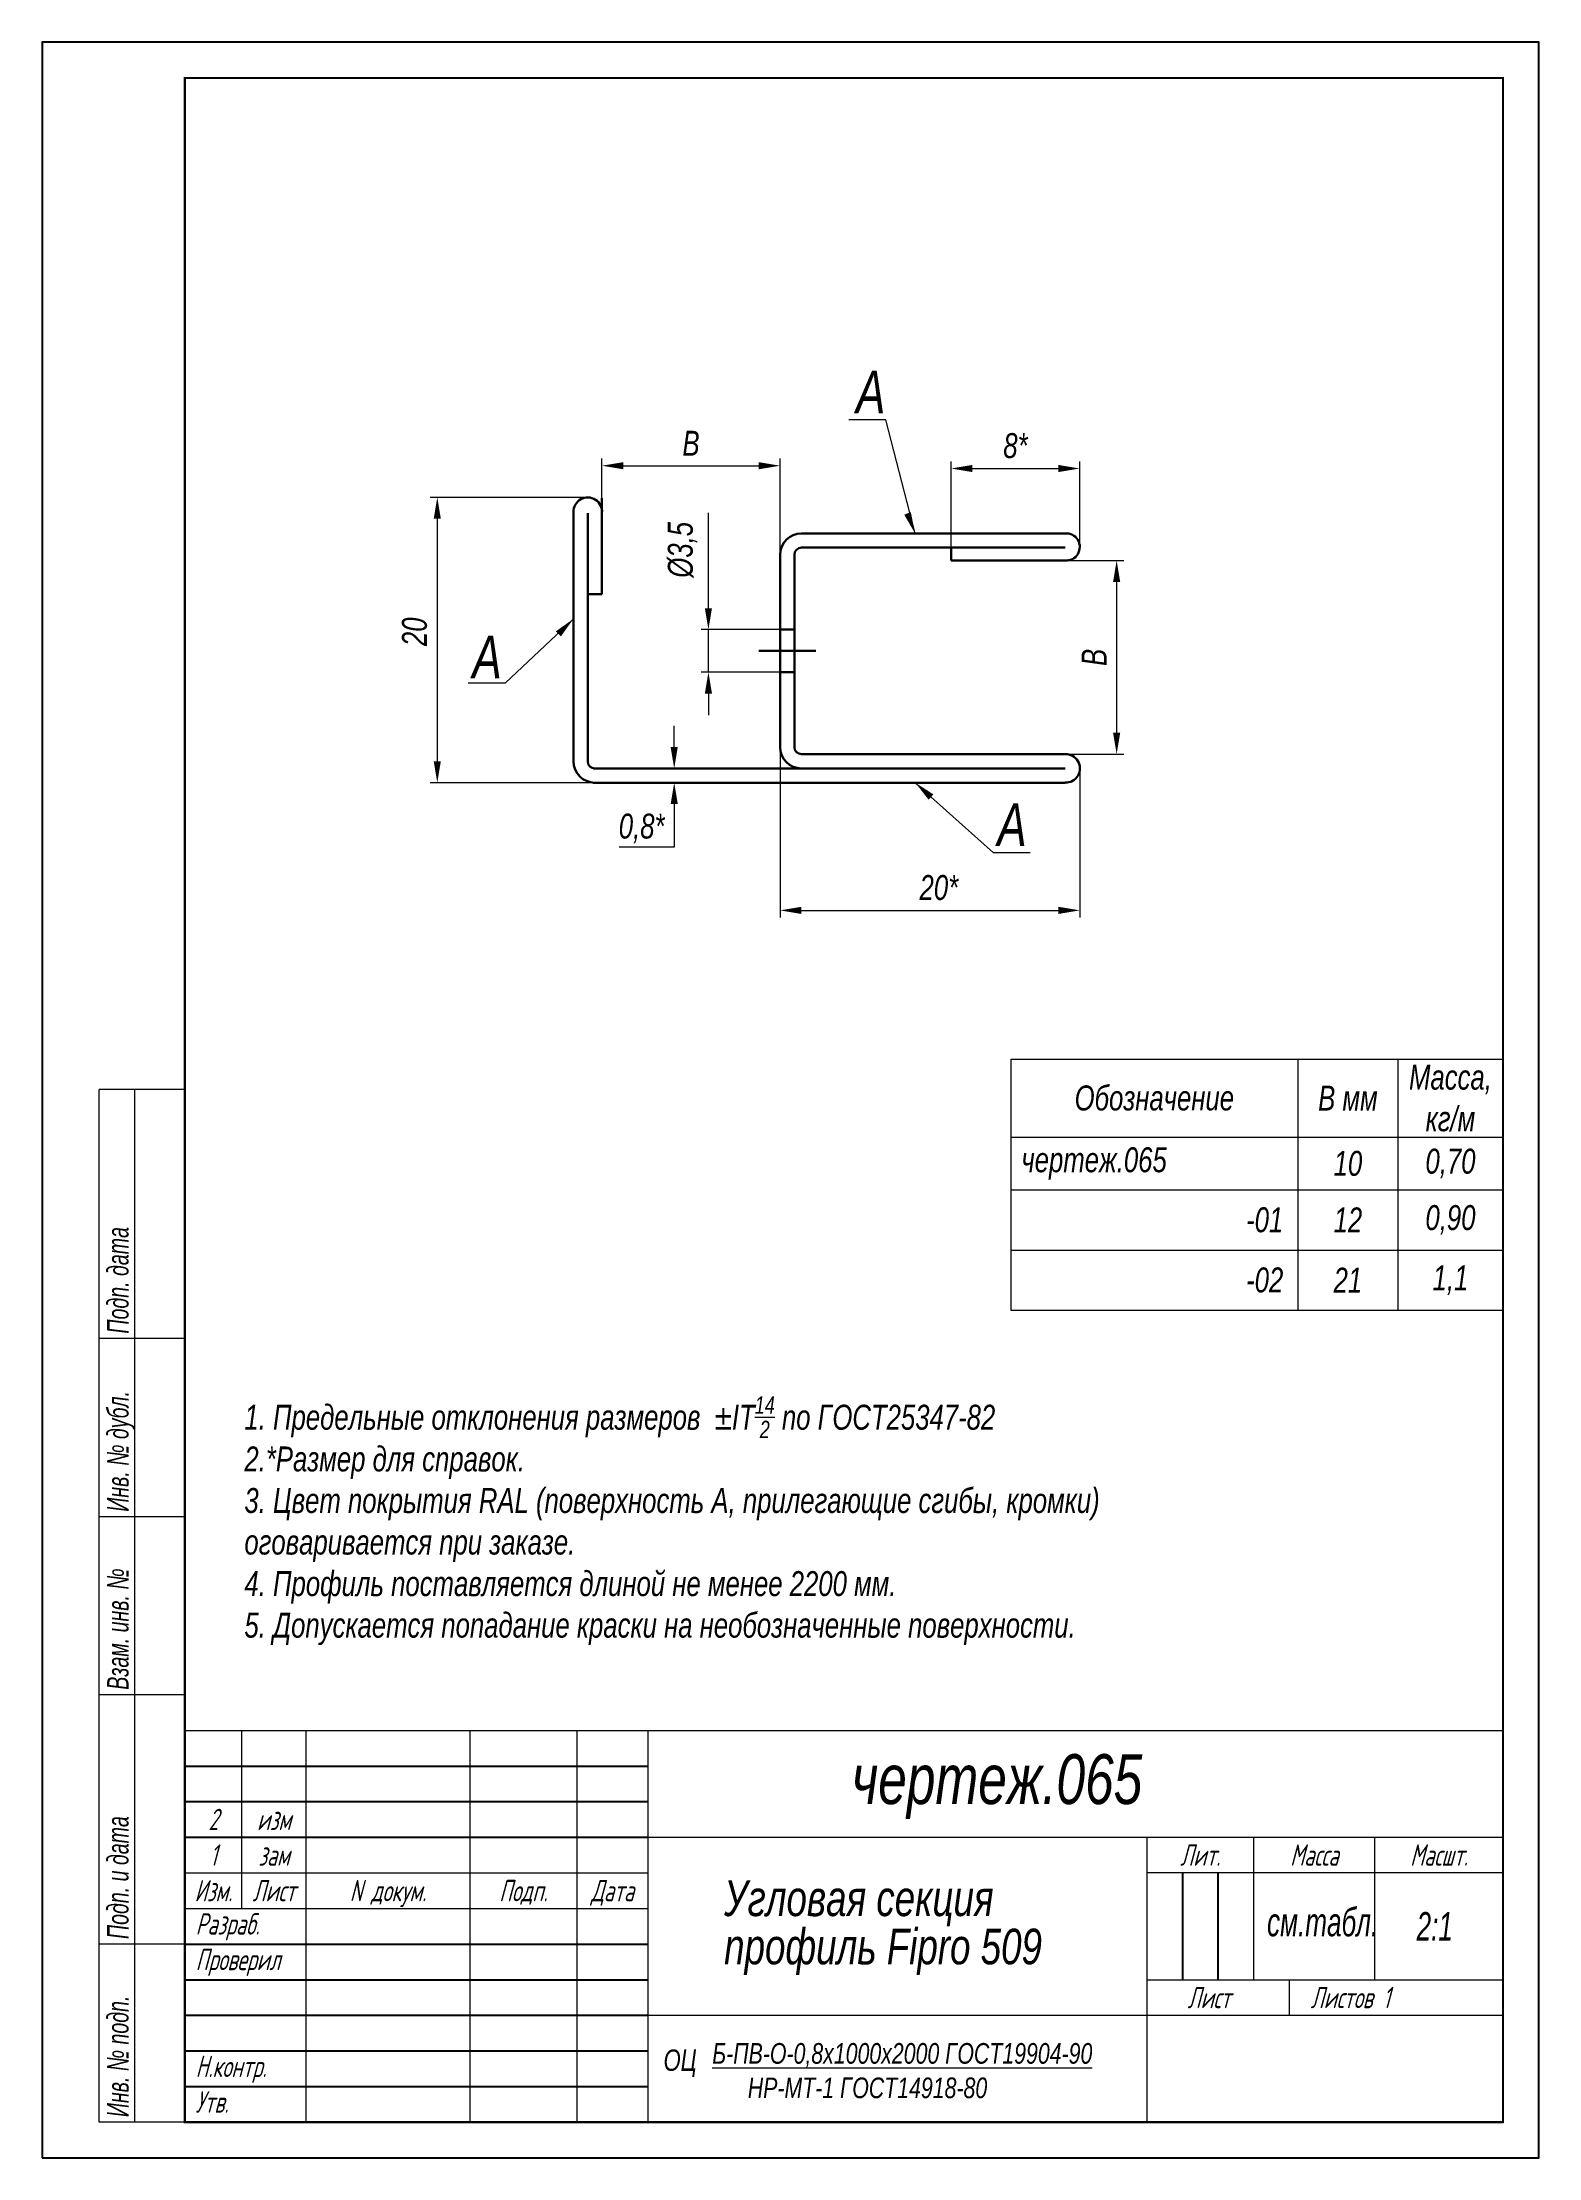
# Model space of a CAD drawing. Header units: millimetres. Extents: x 14 to 38756, y 5 to 92302.
# Drawn here: x 38546.5 to 38756.5, y 92005.3 to 92302.3 of the extents above; entities that cross this region are included whole.
import ezdxf
from ezdxf.enums import TextEntityAlignment as Align

# ---------------------------------------------------------------- set-up
doc = ezdxf.new("R2010")
doc.units = ezdxf.units.MM
doc.layers.get('0').update_dxf_attribs({"lineweight": 18})
doc.layers.add('Layer_02', color=10, linetype='Continuous', lineweight=30)
doc.layers.add('Layer_03', color=110, linetype='Continuous', lineweight=13)
doc.layers.add('Layer_04', color=7, linetype='Continuous')
doc.layers.add('Layer_05', color=7, linetype='Continuous')
doc.styles.add('Style_01', font='ARIALNI.TTF', dxfattribs={"width": 0.9})
doc.styles.add('Style_02', font='ARIALNI.TTF', dxfattribs={"width": 0.8})
doc.styles.add('Style_03', font='ARIALNI.TTF', dxfattribs={"width": 0.9, "height": 3.5})
doc.styles.add('Style_04', font='ARIALNI.TTF', dxfattribs={"width": 0.9, "height": 6})
doc.styles.add('Style_05', font='isocpeur.ttf')
doc.dimstyles.new('DimStyle_01', dxfattribs={"dimtxt": 6, "dimasz": 5.5, "dimexe": 1, "dimexo": 0.625, "dimgap": 1.4, "dimtad": 1, "dimdec": 0, "dimtxsty": 'Style_04', "dimcen": 0.1, "dimclrd": 256, "dimclre": 256, "dimclrt": 256, "dimazin": 3, "dimtfac": 1, "dimtdec": 0, "dimtmove": 0, "dimatfit": 3, "dimlwd": 13, "dimlwe": 13})

msp = doc.modelspace()

# ---------------------------------------------------------------- texts
at = {"ltscale": 5, "style": 'Style_02', "width": 0.8}
for s, p in [('Подп. дата', (38559.49, 92120.98)), ('Инв. № дубл.', (38559.49, 92095.98)), ('Взам. инв. №', (38559.49, 92070.98)), ('Подп. и дата', (38559.49, 92035.98)), ('Инв. № подп.', (38559.49, 92010.98))]:
    msp.add_text(s, height=3, rotation=90, dxfattribs=at).set_placement(p, align=Align.BOTTOM_LEFT)
at = {"color": 7, "style": 'Style_03', "width": 0.9}
for s, height, p in [('чертеж.065', 7, (38660.07, 92054.93)), ('Угловая секция  ', 5, (38642.18, 92039.2)), ('профиль Fipro 509', 5, (38642.18, 92032.43)), ('ОЦ', 3, (38633.67, 92017.47))]:
    msp.add_text(s, height=height, dxfattribs=at).set_placement(p)
at = {"style": 'Style_05', "oblique": 15, "width": 0.66666}
for s, p in [('2', (38570.49, 92052.77)), ('изм', (38578.99, 92052.77)), ('1', (38570.49, 92047.77)), ('Лит.', (38708.99, 92047.77)), ('Масса', (38724.99, 92047.77)), ('Масшт.', (38742.49, 92047.77)), ('зам', (38578.99, 92047.77)), ('Изм.', (38570.49, 92042.77)), ('Лист', (38578.99, 92042.77)), ('N докум.', (38594.99, 92042.77)), ('Подп.', (38613.99, 92042.77)), ('Дата', (38626.49, 92042.77))]:
    msp.add_text(s, height=3, dxfattribs=at).set_placement(p, align=Align.MIDDLE_CENTER)
at = {"lineweight": 0, "style": 'Style_01', "width": 0.8}
msp.add_text('см.табл.', height=4, dxfattribs=at).set_placement((38718.37, 92036.36))
at = {"style": 'Style_05', "oblique": 15, "width": 0.66666}
for s, p in [('Разраб.', (38568, 92036.6)), ('Проверил', (38568, 92031.6)), ('Н.контр.', (38568, 92016.6)), ('Утв.', (38568, 92011.6))]:
    msp.add_text(s, height=3, dxfattribs=at).set_placement(p)
at = {"lineweight": 0, "style": 'Style_01', "width": 0.8}
msp.add_text('2:1', height=4, dxfattribs=at).set_placement((38739.36, 92037.76), align=Align.MIDDLE_LEFT)
at = {"style": 'Style_05', "oblique": 15, "width": 0.66666}
for s, p in [('Лист', (38707.21, 92027.76)), ('Листов', (38724.49, 92027.77)), ('1', (38734.61, 92027.77))]:
    msp.add_text(s, height=3, dxfattribs=at).set_placement(p, align=Align.MIDDLE_LEFT)
at = {"color": 7, "insert": (38568.83, 92112.18), "char_height": 3.5, "attachment_point": 1, "style": 'Style_03'}
msp.add_mtext_dynamic_manual_height_columns('\\A1;      1. Предельные отклонения размеров  %%PIT{\\H0.7x;\\S14/2;} по ГОСТ25347-82\\P      2.{\\C256;*}Размер для справок.\\P      3. Цвет покрытия RAL (поверхность А, прилегающие сгибы, кромки) \\P      оговаривается при заказе.\\P      4. Профиль поставляется длиной не менее 2200 мм.\\P{\\C256;      5. Допускается попадание краски на необозначенные поверхности.}', width=177.1872, gutter_width=70, heights=[42.65], dxfattribs=at)
at = {"color": 3, "ltscale": 2, "insert": (38640.51, 92021.37), "char_height": 2.9, "width": 59.7044, "attachment_point": 1, "style": 'Style_03'}
msp.add_mtext('{\\L\\C0;Б-ПВ-О-0,8х1000х2000 ГОСТ19904-90\\P\\l      HP-MT-1 ГОСТ14918-80}', dxfattribs=at)
at = {"layer": 'Layer_03', "style": 'Style_04', "width": 0.9}
for p in [(38660.68, 92250.17), (38606.84, 92212.98), (38680.51, 92189.43)]:
    msp.add_text('А', height=6, dxfattribs=at).set_placement(p)
at = {"layer": 'Layer_03', "insert": (38630.6, 92191.91), "char_height": 3.5, "attachment_point": 5, "style": 'Style_03'}
msp.add_mtext('\\A1;0,8*', dxfattribs=at)

# ---------------------------------------------------------------- blocks, each defined once
blk = doc.blocks.new('A$C270D7DBD')
blk.add_line((12, 0), (0, 0))
blk = doc.blocks.new('*D2')
at = {"layer": 'Defpoints', "color": 0, "transparency": 16777216}
for p in [(38623.06, 92238.38), (38601.92, 92198.33), (38624.03, 92198.33)]:
    blk.add_point(p, dxfattribs=at)
at = {"layer": 'Layer_03', "lineweight": 13, "transparency": 16777216}
for p, q in [((38622.99, 92238.38), (38600.92, 92238.38)), ((38601.92, 92235.38), (38601.92, 92201.33)), ((38623.97, 92198.33), (38600.92, 92198.33))]:
    blk.add_line(p, q, dxfattribs=at)
at = {"layer": 'Layer_03', "transparency": 16777216}
for points in [[(38601.42, 92235.38), (38602.42, 92235.38), (38601.92, 92238.38)], [(38601.42, 92201.33), (38602.42, 92201.33), (38601.92, 92198.33)]]:
    blk.add_solid(points, dxfattribs=at)
at = {"layer": 'Layer_03', "transparency": 16777216, "insert": (38598.73, 92219.52), "char_height": 3.5, "attachment_point": 5, "rotation": 90, "style": 'Style_03'}
blk.add_mtext('\\A1;20', dxfattribs=at)
blk = doc.blocks.new('*D3')
at = {"layer": 'Defpoints', "color": 0, "transparency": 16777216}
for p in [(38690.03, 92229.51), (38690.03, 92202.33), (38697.26, 92202.33)]:
    blk.add_point(p, dxfattribs=at)
at = {"layer": 'Layer_03', "lineweight": 13, "transparency": 16777216}
for p, q in [((38690.1, 92229.51), (38698.26, 92229.51)), ((38697.26, 92226.51), (38697.26, 92205.33)), ((38690.1, 92202.33), (38698.26, 92202.33))]:
    blk.add_line(p, q, dxfattribs=at)
at = {"layer": 'Layer_03', "transparency": 16777216}
for points in [[(38696.76, 92226.51), (38697.76, 92226.51), (38697.26, 92229.51)], [(38696.76, 92205.33), (38697.76, 92205.33), (38697.26, 92202.33)]]:
    blk.add_solid(points, dxfattribs=at)
at = {"layer": 'Layer_03', "transparency": 16777216, "insert": (38694.11, 92215.92), "char_height": 3.5, "attachment_point": 5, "rotation": 90, "style": 'Style_03'}
blk.add_mtext('\\A1;В', dxfattribs=at)
blk = doc.blocks.new('*D4')
at = {"layer": 'Defpoints', "color": 0, "transparency": 16777216}
for p in [(38650.03, 92203.33), (38692.1, 92200.53), (38692.1, 92180.4)]:
    blk.add_point(p, dxfattribs=at)
at = {"layer": 'Layer_03', "lineweight": 13, "transparency": 16777216}
for p, q in [((38650.03, 92203.27), (38650.03, 92179.4)), ((38692.1, 92200.46), (38692.1, 92179.4)), ((38653.03, 92180.4), (38689.1, 92180.4))]:
    blk.add_line(p, q, dxfattribs=at)
at = {"layer": 'Layer_03', "transparency": 16777216}
for points in [[(38653.03, 92180.9), (38653.03, 92179.9), (38650.03, 92180.4)], [(38689.1, 92180.9), (38689.1, 92179.9), (38692.1, 92180.4)]]:
    blk.add_solid(points, dxfattribs=at)
at = {"layer": 'Layer_03', "transparency": 16777216, "insert": (38672.31, 92183.59), "char_height": 3.5, "attachment_point": 5, "style": 'Style_03'}
blk.add_mtext('\\A1;20*', dxfattribs=at)
blk = doc.blocks.new('*D5')
at = {"layer": 'Defpoints', "color": 0, "transparency": 16777216}
for p in [(38650.03, 92242.83), (38625.03, 92236.21), (38650.03, 92230.33)]:
    blk.add_point(p, dxfattribs=at)
at = {"layer": 'Layer_03', "lineweight": 13, "transparency": 16777216}
for p, q in [((38625.03, 92236.27), (38625.03, 92243.83)), ((38628.03, 92242.83), (38647.03, 92242.83)), ((38650.03, 92230.39), (38650.03, 92243.83))]:
    blk.add_line(p, q, dxfattribs=at)
at = {"layer": 'Layer_03', "transparency": 16777216}
for points in [[(38628.03, 92243.33), (38628.03, 92242.33), (38625.03, 92242.83)], [(38647.03, 92243.33), (38647.03, 92242.33), (38650.03, 92242.83)]]:
    blk.add_solid(points, dxfattribs=at)
at = {"layer": 'Layer_03', "transparency": 16777216, "insert": (38637.53, 92245.98), "char_height": 3.5, "attachment_point": 5, "style": 'Style_03'}
blk.add_mtext('\\A1;В', dxfattribs=at)
blk = doc.blocks.new('*D6')
at = {"layer": 'Defpoints', "color": 0, "transparency": 16777216}
for p in [(38692.09, 92242.44), (38692.09, 92231.47), (38674.03, 92229.51)]:
    blk.add_point(p, dxfattribs=at)
at = {"layer": 'Layer_03', "lineweight": 13, "transparency": 16777216}
for p, q in [((38674.03, 92229.58), (38674.03, 92243.44)), ((38677.03, 92242.44), (38689.09, 92242.44)), ((38692.09, 92231.53), (38692.09, 92243.44))]:
    blk.add_line(p, q, dxfattribs=at)
at = {"layer": 'Layer_03', "transparency": 16777216}
for points in [[(38677.03, 92242.94), (38677.03, 92241.94), (38674.03, 92242.44)], [(38689.09, 92242.94), (38689.09, 92241.94), (38692.09, 92242.44)]]:
    blk.add_solid(points, dxfattribs=at)
at = {"layer": 'Layer_03', "transparency": 16777216, "insert": (38683.06, 92245.63), "char_height": 3.5, "attachment_point": 5, "style": 'Style_03'}
blk.add_mtext('\\A1;8*', dxfattribs=at)
blk = doc.blocks.new('*D7')
at = {"layer": 'Defpoints', "color": 0, "transparency": 16777216}
for p in [(38650.03, 92219.83), (38639.97, 92213.83), (38650.03, 92213.83)]:
    blk.add_point(p, dxfattribs=at)
at = {"layer": 'Layer_03', "lineweight": 13, "transparency": 16777216}
for p, q in [((38639.97, 92222.83), (38639.97, 92236.21)), ((38649.97, 92219.83), (38638.97, 92219.83)), ((38649.97, 92213.83), (38638.97, 92213.83)), ((38639.97, 92210.83), (38639.97, 92207.83))]:
    blk.add_line(p, q, dxfattribs=at)
at = {"layer": 'Layer_03', "transparency": 16777216}
for points in [[(38639.47, 92222.83), (38640.47, 92222.83), (38639.97, 92219.83)], [(38639.47, 92210.83), (38640.47, 92210.83), (38639.97, 92213.83)]]:
    blk.add_solid(points, dxfattribs=at)
at = {"layer": 'Layer_03', "transparency": 16777216, "insert": (38636.35, 92231.02), "char_height": 3.5, "attachment_point": 5, "rotation": 90, "style": 'Style_03'}
blk.add_mtext('\\A1;%%C3,5', dxfattribs=at)
blk = doc.blocks.new('*T1')
at = {"color": 0, "linetype": 'ByBlock', "lineweight": -2}
for p, q in [((0, 0), (69.09, 0)), ((0, 0), (0, -10.95)), ((40.31, 0), (40.31, -10.95)), ((54.33, 0), (54.33, -10.95)), ((69.09, 0), (69.09, -10.95)), ((0, -10.95), (69.09, -10.95)), ((0, -10.95), (0, -35.25)), ((40.31, -10.95), (40.31, -35.25)), ((54.33, -10.95), (54.33, -35.25)), ((69.09, -10.95), (69.09, -35.25)), ((0, -18.36), (69.09, -18.36)), ((0, -26.81), (69.09, -26.81)), ((0, -35.25), (69.09, -35.25))]:
    blk.add_line(p, q, dxfattribs=at)
at = {"color": 0, "style": 'Style_03'}
for s, insert, char_height, width, attachment_point in [('Масса, кг/м', (61.71, -5.48), 3.5, 13.2617, 5), ('Обозначение', (20.15, -5.48), 3.5, 38.8072, 5), ('В мм', (47.32, -5.48), 3.5, 12.5228, 5), ('чертеж.065', (1.5, -14.66), 3.5, 37.3072, 4), ('10', (47.32, -14.66), 3.5, 8.0228, 5), ('0,70', (61.71, -14.66), 3.5, 8.7617, 5), ('                   {\\H0.77778x;       -01 }                       {\\H0.77778x;                     }', (1.5, -22.58), 4.5, 37.3072, 4), ('12', (47.32, -22.58), 3.5, 8.0228, 5), ('0,90', (61.71, -22.58), 3.5, 8.7617, 5), ('                   {\\H0.77778x;       -02 }                       {\\H0.77778x;                     }', (1.5, -31.03), 4.5, 37.3072, 4), ('21', (47.32, -31.03), 3.5, 8.0228, 5), ('1,1', (61.71, -31.03), 3.5, 8.7617, 5)]:
    blk.add_mtext(s, dxfattribs=dict(at, insert=insert, char_height=char_height, width=width, attachment_point=attachment_point))

# ---------------------------------------------------------------- dimensions: what is measured, and where the dimension line sits
at = {"layer": 'Layer_03'}
for base, p1, p2, text, picture, middle in [((38650.03, 92242.83), (38625.03, 92236.21), (38650.03, 92230.33), 'В', '*D5', (38637.53, 92245.98)), ((38692.09, 92242.44), (38674.03, 92229.51), (38692.09, 92231.47), '8*', '*D6', (38683.06, 92245.63))]:
    dim = msp.add_linear_dim(base=base, p1=p1, p2=p2, text=text, dimstyle='DimStyle_01', override={"dimasz": 3}, dxfattribs=at)
    dim.commit()
    dim.dimension.update_dxf_attribs({"geometry": picture, "text_midpoint": middle})
for base, p1, p2, text, override, picture, middle in [((38601.92, 92198.33), (38623.06, 92238.38), (38624.03, 92198.33), '20', {"dimasz": 3}, '*D2', (38601.92, 92219.52)), ((38639.97, 92213.83), (38650.03, 92219.83), (38650.03, 92213.83), '%%C3,5', {"dimasz": 3, "dimtoh": 0}, '*D7', (38639.97, 92231.02))]:
    dim = msp.add_linear_dim(base=base, p1=p1, p2=p2, angle=90, text=text, dimstyle='DimStyle_01', override=override, dxfattribs=at)
    dim.commit()
    dim.dimension.update_dxf_attribs({"geometry": picture, "text_midpoint": middle, "dimtype": 160})
dim = msp.add_linear_dim(base=(38697.26, 92202.33), p1=(38690.03, 92229.51), p2=(38690.03, 92202.33), angle=90, text='В', dimstyle='DimStyle_01', override={"dimasz": 3}, dxfattribs=at)
dim.commit()
dim.dimension.update_dxf_attribs({"geometry": '*D3', "text_midpoint": (38694.11, 92215.92)})
dim = msp.add_linear_dim(base=(38692.1, 92180.4), p1=(38650.03, 92203.33), p2=(38692.1, 92200.53), text='20*', dimstyle='DimStyle_01', override={"dimasz": 3}, dxfattribs=at)
dim.commit()
dim.dimension.update_dxf_attribs({"geometry": '*D4', "text_midpoint": (38672.31, 92180.4), "dimtype": 160})

# ---------------------------------------------------------------- linework, layer by layer
at = {"color": 3}
for p, q in [((38554.49, 92010.27), (38554.49, 92155.27)), ((38566.49, 92155.27), (38554.49, 92155.27)), ((38559.49, 92010.27), (38559.49, 92155.27)), ((38566.49, 92120.27), (38554.49, 92120.27)), ((38566.49, 92095.27), (38554.49, 92095.27)), ((38566.49, 92065.27), (38751.49, 92065.27)), ((38566.49, 92010.27), (38566.49, 92065.27)), ((38574.49, 92040.27), (38574.49, 92065.27)), ((38583.49, 92065.27), (38583.49, 92010.27)), ((38606.49, 92065.27), (38606.49, 92010.27)), ((38621.49, 92065.27), (38621.49, 92010.27)), ((38631.49, 92065.27), (38631.49, 92010.27)), ((38631.49, 92050.27), (38751.49, 92050.27)), ((38701.49, 92050.27), (38701.49, 92010.27)), ((38716.49, 92050.27), (38716.49, 92030.27)), ((38733.49, 92030.27), (38733.49, 92050.27)), ((38566.49, 92045.27), (38631.49, 92045.27)), ((38751.49, 92045.27), (38701.49, 92045.27)), ((38566.49, 92040.27), (38631.49, 92040.27)), ((38566.49, 92035.27), (38554.49, 92035.27)), ((38701.49, 92030.27), (38751.49, 92030.27)), ((38721.49, 92030.27), (38721.49, 92025.27)), ((38631.49, 92025.27), (38751.49, 92025.27)), ((38566.49, 92010.27), (38554.49, 92010.27))]:
    msp.add_line(p, q, dxfattribs=at)
at = {"layer": 'Layer_02'}
for p, q in [((38621.03, 92236.33), (38621.03, 92201.33)), ((38625.03, 92224.79), (38625.03, 92238.29)), ((38623.03, 92201.33), (38623.03, 92236.17)), ((38690.03, 92233.33), (38653.03, 92233.33)), ((38690.03, 92231.33), (38653.03, 92231.33)), ((38674.03, 92229.51), (38674.03, 92231.33)), ((38650.03, 92230.33), (38650.03, 92203.33)), ((38652.03, 92230.33), (38652.03, 92203.33)), ((38690.03, 92229.51), (38674.03, 92229.51)), ((38623.03, 92224.79), (38625.03, 92224.79)), ((38690.03, 92198.33), (38623.77, 92198.33)), ((38690.03, 92200.33), (38623.85, 92200.33))]:
    msp.add_line(p, q, dxfattribs=at)
at = {"layer": 'Layer_02', "color": 1}
for p, q in [((38623.03, 92224.79), (38623.03, 92236.17)), ((38674.03, 92231.33), (38690.06, 92231.33)), ((38650.03, 92219.83), (38652.03, 92219.83)), ((38647.03, 92216.83), (38655.03, 92216.83)), ((38650.03, 92213.83), (38652.03, 92213.83)), ((38676.42, 92202.33), (38653.03, 92202.33)), ((38690.03, 92202.33), (38676.42, 92202.33))]:
    msp.add_line(p, q, dxfattribs=at)
at = {"layer": 'Layer_02'}
for centre, radius, start, end in [((38623.04, 92236.38), 2, 355.1763, 181.4303), ((38653.03, 92230.33), 3, 90, 180), ((38653.03, 92230.33), 1, 90, 180), ((38690.18, 92231.42), 1.91, 265.4877, 94.4486), ((38624.03, 92201.33), 3, 180, 270), ((38624.03, 92201.33), 1, 180, 270), ((38653.03, 92203.33), 3, 180, 270), ((38653.03, 92203.33), 1, 180, 270), ((38690.11, 92200.33), 2, 267.9154, 92.0846)]:
    msp.add_arc(centre, radius, start, end, dxfattribs=at)
at = {"layer": 'Layer_03'}
for p, q in [((38664.87, 92249.25), (38659.7, 92249.25)), ((38668.97, 92233.33), (38664.87, 92249.25)), ((38621.03, 92221.33), (38611.43, 92212.32)), ((38639.97, 92213.83), (38639.97, 92219.83)), ((38611.43, 92212.32), (38606.27, 92212.32)), ((38669, 92198.33), (38679.96, 92188.48)), ((38685.13, 92188.48), (38679.96, 92188.48))]:
    msp.add_line(p, q, dxfattribs=at)
at = {"layer": 'Layer_03', "lineweight": 13}
for p, q in [((38635.17, 92203.33), (38635.17, 92206.33)), ((38636.88, 92200.33), (38634.17, 92200.33)), ((38636.88, 92198.33), (38634.17, 92198.33)), ((38635.17, 92195.33), (38635.17, 92189.27)), ((38635.17, 92189.27), (38627.43, 92189.27))]:
    msp.add_line(p, q, dxfattribs=at)
at = {"layer": 'Layer_03'}
for points in [[(38668.38, 92236.31), (38667.45, 92235.96), (38668.97, 92233.33)], [(38618.55, 92219.57), (38619.26, 92218.86), (38621.03, 92221.33)], [(38634.67, 92203.33), (38635.67, 92203.33), (38635.17, 92200.33)], [(38634.67, 92195.33), (38635.67, 92195.33), (38635.17, 92198.33)], [(38670.88, 92195.94), (38671.55, 92196.68), (38669, 92198.33)]]:
    msp.add_solid(points, dxfattribs=at)
at = {"layer": 'Layer_04', "elevation": 0}
msp.add_lwpolyline([(38546.49, 92005.28), (38756.49, 92005.28), (38756.49, 92302.28), (38546.49, 92302.28)], close=True, dxfattribs=at)
at = {"layer": 'Layer_04', "const_width": 0.3, "elevation": 0}
msp.add_lwpolyline([(38566.49, 92010.28), (38751.49, 92010.28), (38751.49, 92297.28), (38566.49, 92297.28)], close=True, dxfattribs=at)
at = {"layer": 'Layer_05', "color": 3}
for p, q in [((38566.49, 92010.27), (38566.49, 92065.27)), ((38566.35, 92010.28), (38751.49, 92010.28))]:
    msp.add_line(p, q, dxfattribs=at)
at = {"layer": 'Layer_05', "color": 8}
for p, q in [((38566.49, 92060.27), (38631.49, 92060.27)), ((38566.49, 92055.27), (38631.49, 92055.27)), ((38566.49, 92050.27), (38631.49, 92050.27)), ((38566.49, 92045.27), (38566.49, 92045.27)), ((38566.49, 92045.27), (38566.49, 92045.27)), ((38706.49, 92045.27), (38706.49, 92030.27)), ((38711.49, 92030.27), (38711.49, 92045.27)), ((38566.49, 92035.27), (38631.49, 92035.27)), ((38566.49, 92030.27), (38631.49, 92030.27)), ((38566.49, 92025.27), (38631.49, 92025.27)), ((38566.49, 92020.27), (38631.49, 92020.27)), ((38566.49, 92015.27), (38631.49, 92015.27))]:
    msp.add_line(p, q, dxfattribs=at)

# ---------------------------------------------------------------- block references
msp.add_blockref('*T1', (38682.4, 92159.52))
at = {"color": 3}
msp.add_blockref('A$C270D7DBD', (38554.49, 92070.27), dxfattribs=at)

msp.set_redraw_order([(e.dxf.handle, doc.entitydb.next_handle()) for e in msp.query("TEXT MTEXT ATTDEF DIMENSION ARC_DIMENSION")])  # texts and dimensions are drawn at this point

doc.saveas('drawing.dxf')
